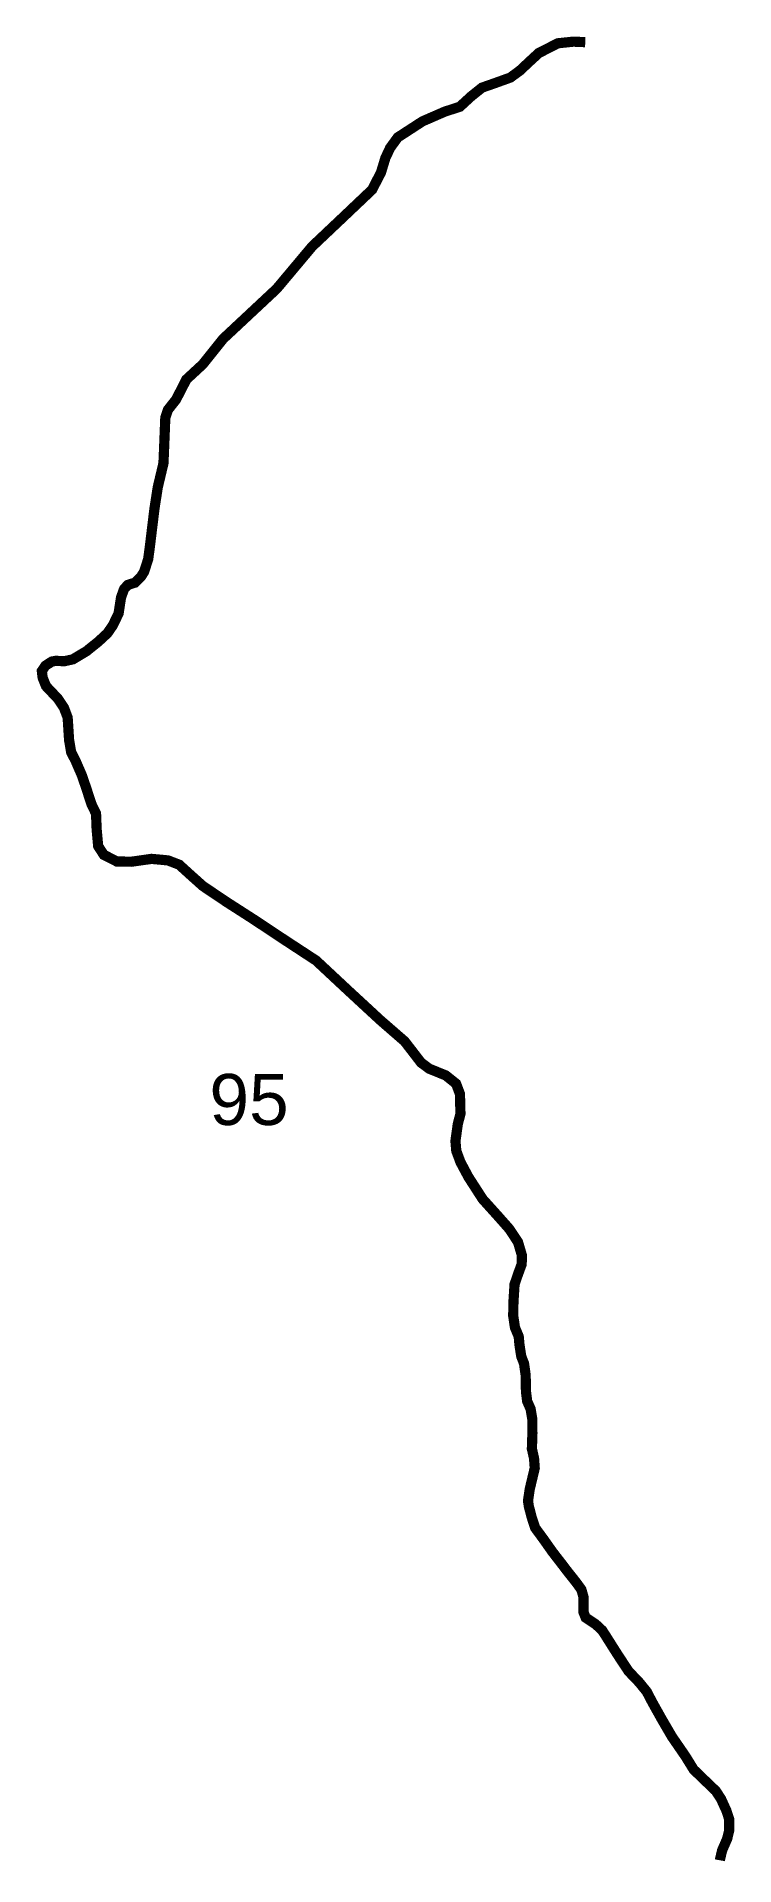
# Model space of a CAD drawing. Header units: metres. Extents: x 258924 to 356197, y 1740805 to 2227803.
# Drawn here: x 301330 to 302014, y 1949987 to 1951780 of the extents above; entities that cross this region are included whole.
import ezdxf

# ---------------------------------------------------------------- set-up
doc = ezdxf.new("R2010")
doc.units = ezdxf.units.M
doc.layers.add('UNPROTECTED', color=10, linetype='Continuous')
doc.styles.get("Standard").update_dxf_attribs({"font": 'arial.ttf'})

msp = doc.modelspace()

# ---------------------------------------------------------------- texts
at = {"insert": (301499.5, 1950763), "char_height": 50, "attachment_point": 1}
msp.add_mtext_dynamic_manual_height_columns('95', width=70.183, gutter_width=1, heights=[0], dxfattribs=at)

# ---------------------------------------------------------------- linework, layer by layer
at = {"layer": 'UNPROTECTED', "const_width": 10, "flags": 128}
msp.add_lwpolyline([(301867.8, 1951774.2), (301856.1, 1951774.7), (301840.9, 1951773.1), (301822.2, 1951763.5), (301813.4, 1951755.4), (301803.7, 1951746.3), (301794.4, 1951739.5), (301779.4, 1951734.1), (301766.6, 1951729.6), (301756.2, 1951721.3), (301744.9, 1951710.9), (301730.1, 1951706.1), (301708.3, 1951696.6), (301690.6, 1951685.1), (301684.1, 1951680.9), (301676.6, 1951670.6), (301671.9, 1951660.6), (301667.6, 1951646.4), (301658.9, 1951629.6), (301631.7, 1951603.8), (301600.2, 1951574), (301565.4, 1951532.5), (301536, 1951505), (301513, 1951483.5), (301493.1, 1951458.6), (301476.9, 1951443.6), (301471.5, 1951433), (301466.7, 1951423.8), (301458.9, 1951413.9), (301456.3, 1951406.3), (301455.6, 1951388.9), (301454.5, 1951361.6), (301448.9, 1951338), (301445.7, 1951317.3), (301443.3, 1951297.6), (301441.1, 1951279.3), (301439.5, 1951267.5), (301435.5, 1951255.2), (301432.3, 1951250.1), (301426.5, 1951244.5), (301419.4, 1951242.2), (301415.8, 1951238.1), (301412.9, 1951230), (301410.5, 1951214.3), (301404.9, 1951202.7), (301399.6, 1951195), (301390.9, 1951186.9), (301379, 1951177.3), (301365.8, 1951169.4), (301357.3, 1951167.5), (301349, 1951167.9), (301345.1, 1951167.2), (301338.8, 1951163.1), (301335.3, 1951157.9), (301336.1, 1951151.4), (301339.4, 1951143.1), (301351.1, 1951130.7), (301357, 1951121.8), (301360.6, 1951112.3), (301362, 1951090.3), (301364, 1951078.4), (301368.4, 1951069.8), (301374.5, 1951055.7), (301378.8, 1951043.2), (301383.9, 1951027.5), (301388.4, 1951018.2), (301389, 1951003), (301390.5, 1950986.3), (301396, 1950977.8), (301408.7, 1950971.3), (301422.9, 1950971), (301442.8, 1950973.8), (301458.9, 1950972.3), (301469.9, 1950968.1), (301480.9, 1950958.1), (301493.2, 1950947.1), (301516.4, 1950931.5), (301542.7, 1950914.6), (301573.3, 1950894.3), (301604, 1950874.2), (301636.8, 1950843.6), (301667.1, 1950815.6), (301690.8, 1950795), (301706.9, 1950774.1), (301715, 1950768.1), (301731.1, 1950761.6), (301741.2, 1950753.5), (301745, 1950743.4), (301745.5, 1950723.9), (301742.9, 1950713.9), (301740.6, 1950697.4), (301741.4, 1950687.7), (301745.5, 1950676.6), (301753.3, 1950662), (301767.3, 1950640.3), (301782.7, 1950623.2), (301793.4, 1950611.1), (301801.9, 1950598.2), (301805.7, 1950585.3), (301805.5, 1950576.5), (301801.7, 1950566.2), (301798.5, 1950556.7), (301797.4, 1950539), (301797.2, 1950526), (301798.9, 1950514.5), (301802.6, 1950505.7), (301803.3, 1950497.8), (301805.1, 1950486.1), (301807.8, 1950479.3), (301809.4, 1950467.8), (301809.7, 1950451.6), (301810.9, 1950442.2), (301814.2, 1950434.8), (301815.9, 1950424.8), (301816, 1950410.9), (301815.5, 1950395.7), (301817.6, 1950386.4), (301818.3, 1950376.8), (301816.7, 1950370.1), (301813.4, 1950356.2), (301811.7, 1950344.7), (301812.5, 1950339.3), (301815.2, 1950328.9), (301818.7, 1950318.2), (301826.7, 1950307.3), (301835.6, 1950294.7), (301844.5, 1950283.2), (301850.3, 1950275.6), (301859.1, 1950264.5), (301864, 1950257.7), (301866, 1950250.6), (301866.1, 1950243.3), (301866, 1950235.8), (301868.2, 1950230.2), (301878.1, 1950223.6), (301884.4, 1950217.7), (301887.9, 1950212.3), (301899.4, 1950194.1), (301910.2, 1950177.7), (301920.6, 1950166.8), (301928, 1950157.7), (301933.6, 1950147), (301942.9, 1950130.4), (301952.7, 1950113.6), (301966.1, 1950094.1), (301974, 1950081.3), (301983.6, 1950072), (301995.7, 1950060.4), (302000.8, 1950052.6), (302006.1, 1950041), (302008.8, 1950032.8), (302008.9, 1950022), (302006.9, 1950013.6), (302001.9, 1950002.1), (301999.9, 1949993.5), (301999.7, 1949992.4)], dxfattribs=at)

msp.set_redraw_order([(e.dxf.handle, doc.entitydb.next_handle()) for e in msp.query("TEXT MTEXT ATTDEF DIMENSION ARC_DIMENSION")])  # texts and dimensions are drawn at this point

doc.saveas('drawing.dxf')
